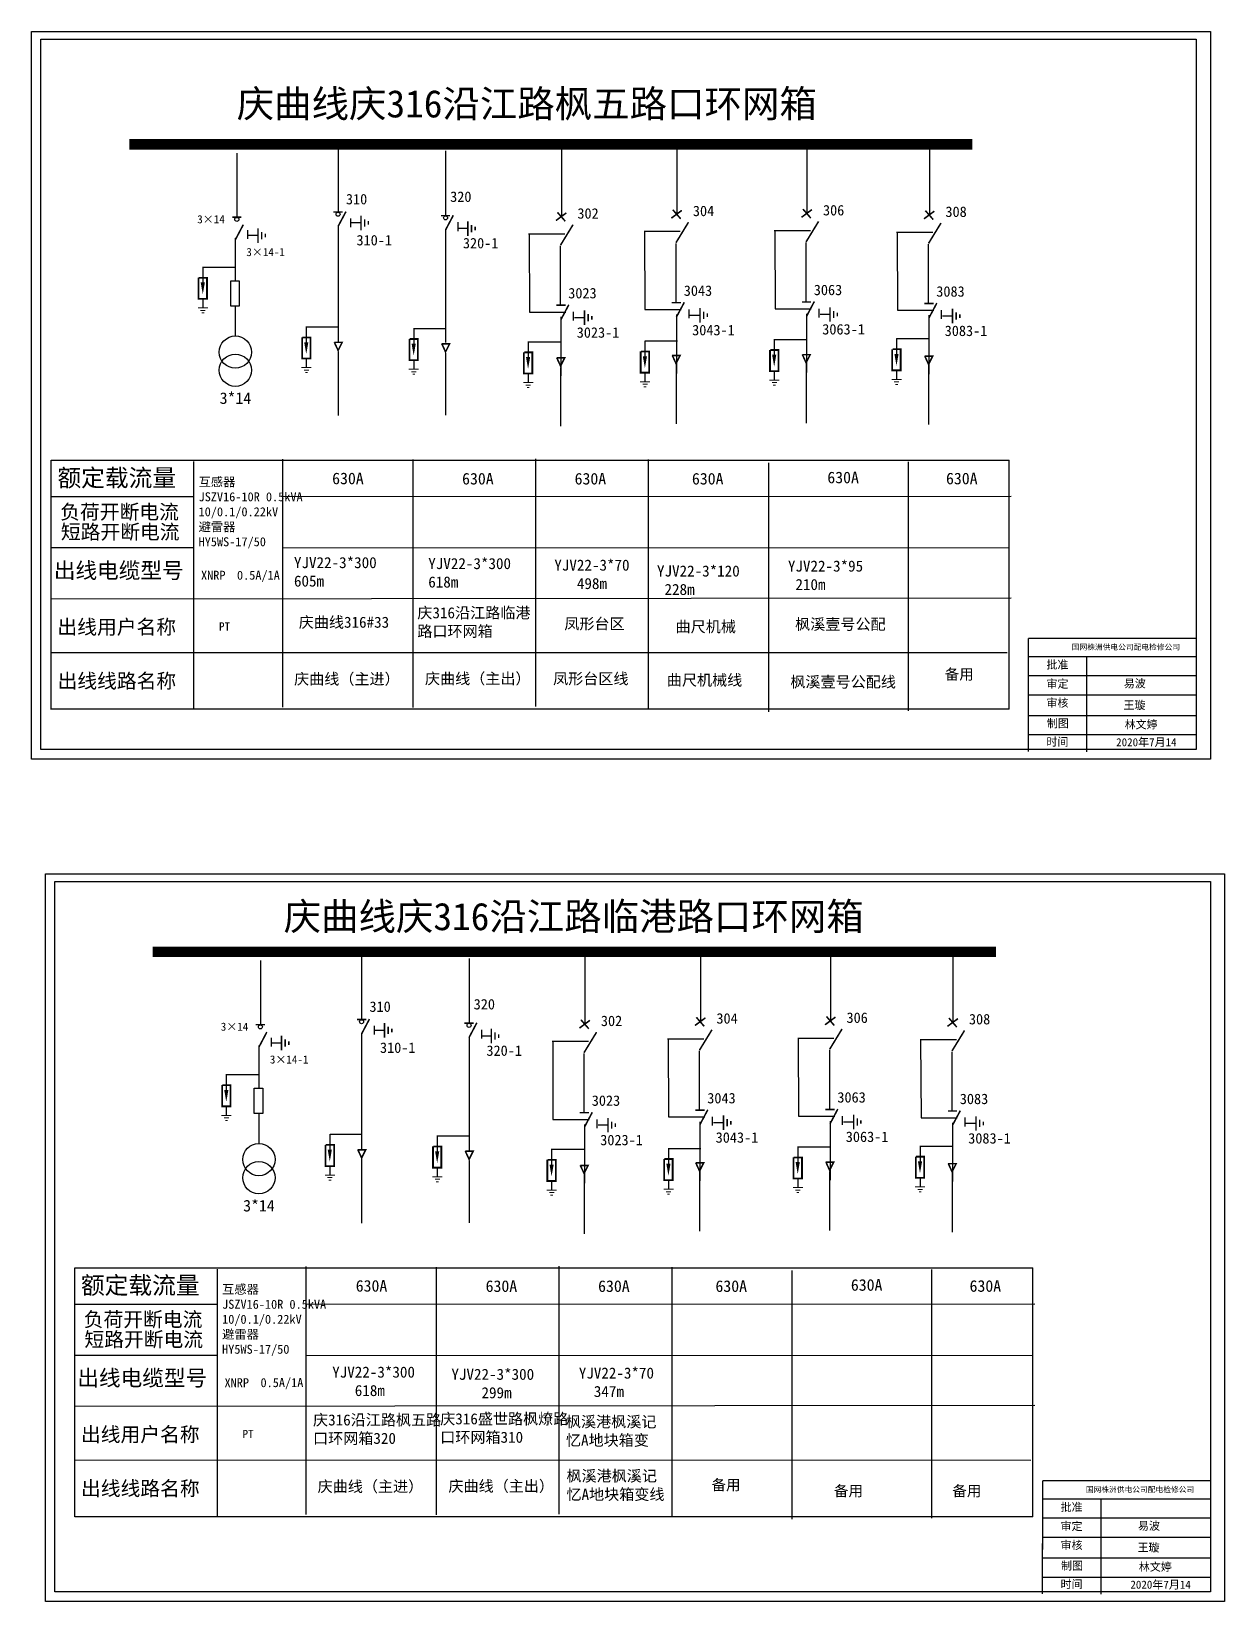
# Model space of a CAD drawing. Extents: x 329 to 871, y -351 to -9.
# Drawn here: x 709.4 to 871.2, y -222.3 to -9.2 of the extents above; entities that cross this region are included whole.
import ezdxf

# ---------------------------------------------------------------- set-up
doc = ezdxf.new("R2010")
doc.units = 0
doc.header["$LTSCALE"] = 0.774411
doc.layers.get('0').update_dxf_attribs({"linetype": 'CONTINUOUS'})
doc.styles.add('_txtstyle_1.50_0_0', font='simsun.ttc', dxfattribs={"height": 1.5})
doc.styles.add('HZ', font='simkai.ttf')
doc.styles.add('KaiTi_txtstyle_1.44_0_0', font='simkai.ttf', dxfattribs={"height": 1.442239})
doc.styles.add('KaiTi_txtstyle_3.00_0_0', font='simkai.ttf', dxfattribs={"height": 3})
doc.styles.get("Standard").update_dxf_attribs({"font": '', "height": 2.5})
doc.styles.add('STYLE1', font='txt.shx', dxfattribs={"height": 2.6})
doc.styles.add('字体', font='simkai_0.ttf', dxfattribs={"height": 2.5})
doc.styles.add('宋体_txtstyle_3.72_0_0', font='', dxfattribs={"height": 3.723362})
doc.styles.add('黑体_txtstyle_1.50_0_0', font='simhei.ttf', dxfattribs={"height": 1.5})
doc.styles.get('Standard').set_extended_font_data('SimSun')
doc.styles.get('宋体_txtstyle_3.72_0_0').set_extended_font_data('宋体')

msp = doc.modelspace()

# ---------------------------------------------------------------- texts
at = {"color": 0}
for s, height, p in [('310', 1.416, (752.03, -32.67)), ('320', 1.416, (766.17, -32.34)), ('302', 1.416, (783.43, -34.61)), ('304', 1.416, (799.1, -34.27)), ('306', 1.416, (816.75, -34.17)), ('308', 1.416, (833.36, -34.38)), ('310-1', 1.416, (753.46, -38.24)), ('320-1', 1.416, (767.9, -38.64)), ('3023', 1.416, (782.19, -45.43)), ('3043', 1.416, (797.86, -45.09)), ('3063', 1.416, (815.5, -44.99)), ('3083', 1.416, (832.12, -45.2)), ('3063-1', 1.416, (816.65, -50.33)), ('3023-1', 1.416, (783.34, -50.77)), ('3043-1', 1.416, (799, -50.44)), ('3083-1', 1.416, (833.26, -50.54)), ('3*14', 1.574, (734.9, -59.76)), ('630A', 1.574, (750.16, -70.65)), ('630A', 1.574, (767.79, -70.69)), ('630A', 1.574, (783.05, -70.69)), ('630A', 1.574, (798.97, -70.69)), ('630A', 1.574, (817.34, -70.52)), ('630A', 1.574, (833.44, -70.66)), ('320', 1.416, (769.36, -141.93)), ('310', 1.416, (755.22, -142.26)), ('304', 1.416, (802.29, -143.86)), ('306', 1.416, (819.94, -143.76)), ('308', 1.416, (836.55, -143.96)), ('302', 1.416, (786.62, -144.19)), ('310-1', 1.416, (756.65, -147.83)), ('320-1', 1.416, (771.09, -148.23)), ('3043', 1.416, (801.05, -154.68)), ('3063', 1.416, (818.7, -154.57)), ('3083', 1.416, (835.31, -154.78)), ('3023', 1.416, (785.38, -155.01)), ('3023-1', 1.416, (786.53, -160.36)), ('3043-1', 1.416, (802.19, -160.02)), ('3063-1', 1.416, (819.84, -159.92)), ('3083-1', 1.416, (836.45, -160.13)), ('3*14', 1.574, (738.09, -169.35)), ('630A', 1.574, (753.36, -180.23)), ('630A', 1.574, (770.98, -180.27)), ('630A', 1.574, (786.24, -180.27)), ('630A', 1.574, (802.16, -180.27)), ('630A', 1.574, (820.53, -180.11)), ('630A', 1.574, (836.63, -180.25))]:
    msp.add_text(s, height=height, dxfattribs=at).set_placement(p)
at = {"color": 0, "style": 'HZ'}
for s, height, p in [('3×14', 1.098, (731.86, -35.24)), ('3×14-1', 1.098, (738.52, -39.69)), ('额定载流量', 2.361, (712.89, -70.96)), ('负荷开断电流', 1.967, (713.27, -75.39)), ('短路开断电流', 1.967, (713.36, -78.11)), ('出线电缆型号', 2.152, (712.4, -83.43)), ('出线用户名称', 1.967, (712.89, -91.01)), ('出线线路名称', 1.967, (712.9, -98.33)), ('3×14', 1.098, (735.05, -144.82)), ('3×14-1', 1.098, (741.71, -149.27)), ('额定载流量', 2.361, (716.08, -180.55)), ('负荷开断电流', 1.967, (716.46, -184.98)), ('短路开断电流', 1.967, (716.55, -187.7)), ('出线电缆型号', 2.152, (715.59, -193.02)), ('出线用户名称', 1.967, (716.08, -200.59)), ('出线线路名称', 1.967, (716.09, -207.92))]:
    msp.add_text(s, height=height, dxfattribs=at).set_placement(p)
for s, p in [('XNRP', (732.37, -83.62)), ('0.5A/1A', (737.25, -83.61)), ('XNRP', (735.56, -193.2)), ('0.5A/1A', (740.44, -193.19))]:
    msp.add_text(s, height=1.221).set_placement(p)
at = {"color": 7, "linetype": 'Continuous', "attachment_point": 1}
for s, insert, char_height, width, style in [('庆曲线庆316沿江路枫五路口环网箱', (737.21, -17.15), 3.7234, 110.4377, '宋体_txtstyle_3.72_0_0'), ('备用', (833.27, -95.72), 1.442, 16.1558, 'KaiTi_txtstyle_1.44_0_0'), ('{\\fKaiTi_GB2312|b0|i0|c134|p49;批准}', (847.06, -94.6), 1.0944, 8.5588, '字体'), ('\\f\uffbfﾬￌﾣﾤ_GB2312|b0|i0|c134|p49;审定', (847.06, -97.2), 1.0944, 8.5588, '字体'), ('易波', (857.56, -97.15), 1.094, 8.5588, '字体'), ('\\f\uffbfﾬￌﾣﾤ_GB2312|b0|i0|c134|p49;审核', (847.06, -99.78), 1.0944, 8.5588, '字体'), ('王璇', (857.51, -100.08), 1.094, 8.5588, '字体'), ('\\f\uffbfﾬￌﾣﾤ_GB2312|b0|i0|c134|p49;制图', (847.12, -102.56), 1.0944, 8.5588, '字体'), ('{\\fSimSun|b0|i0|c134|p2;林文婷}', (857.67, -102.72), 1.0944, 8.5588, '字体'), ('\\f\uffbfﾬￌﾣﾤ_GB2312|b0|i0|c134|p49;时间', (847.06, -105.07), 1.0944, 8.5588, '字体'), ('2020{\\fSimSun|b0|i0|c134|p2;年}7{\\fSimSun|b0|i0|c134|p2;月14}', (856.52, -105.12), 1.0944, 16.0081, '字体'), ('庆曲线庆316沿江路临港路口环网箱', (743.58, -127.45), 3.7234, 110.4377, '宋体_txtstyle_3.72_0_0'), ('备用', (801.63, -205.73), 1.442, 16.1558, 'KaiTi_txtstyle_1.44_0_0'), ('备用', (818.24, -206.55), 1.442, 16.1558, 'KaiTi_txtstyle_1.44_0_0'), ('备用', (834.3, -206.55), 1.442, 16.1558, 'KaiTi_txtstyle_1.44_0_0'), ('{\\fKaiTi_GB2312|b0|i0|c134|p49;批准}', (848.98, -208.93), 1.0944, 8.5588, '字体'), ('\\f\uffbfﾬￌﾣﾤ_GB2312|b0|i0|c134|p49;审定', (848.98, -211.52), 1.0944, 8.5588, '字体'), ('易波', (859.48, -211.47), 1.094, 8.5588, '字体'), ('\\f\uffbfﾬￌﾣﾤ_GB2312|b0|i0|c134|p49;审核', (848.98, -214.1), 1.0944, 8.5588, '字体'), ('王璇', (859.43, -214.41), 1.094, 8.5588, '字体'), ('\\f\uffbfﾬￌﾣﾤ_GB2312|b0|i0|c134|p49;制图', (849.04, -216.88), 1.0944, 8.5588, '字体'), ('{\\fSimSun|b0|i0|c134|p2;林文婷}', (859.59, -217.04), 1.0944, 8.5588, '字体'), ('\\f\uffbfﾬￌﾣﾤ_GB2312|b0|i0|c134|p49;时间', (848.98, -219.39), 1.0944, 8.5588, '字体'), ('2020{\\fSimSun|b0|i0|c134|p2;年}7{\\fSimSun|b0|i0|c134|p2;月14}', (858.45, -219.45), 1.0944, 16.0081, '字体')]:
    msp.add_mtext(s, dxfattribs=dict(at, insert=insert, char_height=char_height, width=width, style=style))
at = {"linetype": 'Continuous', "char_height": 1.2209, "width": 13.5077, "attachment_point": 1, "style": 'KaiTi_txtstyle_3.00_0_0'}
for insert in [(732.04, -69.71), (735.23, -179.3)]:
    msp.add_mtext('\\A1;{\\fSimSun|b0|i0|c134|p2;互感器\\PJSZV16-10R 0.5kVA\\P10/0.1/0.22kV\\P避雷器\\PHY5WS-17/50}', dxfattribs=dict(at, insert=insert))
at = {"color": 7, "linetype": 'Continuous', "lineweight": 0, "ltscale": 0.760054, "char_height": 1.5, "attachment_point": 1, "style": '_txtstyle_1.50_0_0'}
for s, insert, width in [('YJV22-3*300\\P605m', (744.98, -80.54), 15.7452), ('YJV22-3*300\\P618m', (763.2, -80.67), 19.2913), ('YJV22-3*70\\P   498m', (780.3, -80.88), 13.0753), ('YJV22-3*95\\P 210m', (811.99, -81.01), 13.0753), ('YJV22-3*120\\P 228m', (794.23, -81.68), 13.0753), ('{\\fSimSun|b0|i0|c134|p2;庆曲线316}#33', (745.63, -88.63), 17.7825), ('YJV22-3*300\\P   618m', (750.17, -190.4), 15.7452), ('YJV22-3*300\\P    299m', (766.34, -190.7), 13.0753), ('YJV22-3*70\\P  347m', (783.62, -190.53), 13.0753), ('庆316沿江路枫五路口环网箱320', (747.57, -196.89), 17.7825), ('庆316盛世路枫燎路口环网箱310', (764.82, -196.74), 17.7825)]:
    msp.add_mtext(s, dxfattribs=dict(at, insert=insert, width=width))
at = {"linetype": 'Continuous', "lineweight": 0, "ltscale": 1.140648, "insert": (761.72, -87.35), "char_height": 1.5, "width": 16.857, "attachment_point": 1, "style": '_txtstyle_1.50_0_0'}
msp.add_mtext('庆316沿江路临港路口环网箱', dxfattribs=at)
at = {"color": 0, "linetype": 'Continuous', "char_height": 1.108, "width": 12.1935, "attachment_point": 1, "style": 'STYLE1'}
for insert in [(734.81, -89.4), (738, -198.99)]:
    msp.add_mtext('{\\fSimSun|b0|i0|c134|p2;PT}', dxfattribs=dict(at, insert=insert))
at = {"color": 7, "linetype": 'Continuous', "lineweight": 0, "ltscale": 0.760054, "char_height": 1.5, "attachment_point": 1, "style": '_txtstyle_1.50_0_0'}
for s, insert in [('凤形台区', (781.65, -88.84)), ('{\\fSimSun|b0|i0|c134|p2;庆曲线（主进）}', (745, -96.33)), ('{\\fSimSun|b0|i0|c134|p2;庆曲线（主出）}', (762.75, -96.28)), ('凤形台区线', (780.13, -96.29)), ('枫溪港枫溪记^M^J忆A地块箱变', (781.88, -197.14)), ('枫溪港枫溪记^M^J忆A地块箱变线', (781.95, -204.49)), ('{\\fSimSun|b0|i0|c134|p2;庆曲线（主进）}', (748.19, -205.92)), ('{\\fSimSun|b0|i0|c134|p2;庆曲线（主出）}', (765.94, -205.87))]:
    msp.add_mtext(s, dxfattribs=dict(at, insert=insert))
at = {"color": 7, "linetype": 'Continuous', "lineweight": 0, "ltscale": 1.330452, "char_height": 1.5, "attachment_point": 1, "style": '黑体_txtstyle_1.50_0_0'}
for s, insert in [('曲尺机械', (796.75, -89.23)), ('枫溪壹号公配', (812.97, -88.9)), ('曲尺机械线', (795.56, -96.48)), ('枫溪壹号公配线', (812.32, -96.73))]:
    msp.add_mtext(s, dxfattribs=dict(at, insert=insert))
at = {"color": 7, "linetype": 'Continuous', "true_color": 0xffffff, "char_height": 0.75, "width": 82.0179, "attachment_point": 1, "style": '字体'}
for insert in [(850.49, -92.38), (852.41, -206.71)]:
    msp.add_mtext('国网株洲供电公司配电检修公司', dxfattribs=dict(at, insert=insert))

# ---------------------------------------------------------------- blocks, each defined once
blk = doc.blocks.new('JD')
for points in [[(-2, 0.2), (-2, -0.2), (2, 0.2), (2, -0.2)], [(1, -1.2), (1, -0.8), (-1, -1.2), (-1, -0.8)], [(-0.5, -1.8), (-0.5, -2.2), (0.5, -1.8), (0.5, -2.2)]]:
    blk.add_trace(points)

# ---------------------------------------------------------------- linework, layer by layer
at = {"color": 0}
for p, q in [((750.96, -25.01), (750.96, -33.68)), ((765.54, -25.42), (765.54, -34.18)), ((781.26, -24.76), (781.26, -34.43)), ((796.92, -24.43), (796.92, -34.1)), ((814.57, -24.32), (814.57, -33.99)), ((831.18, -24.53), (831.18, -34.2)), ((737.23, -25.72), (737.23, -34.39)), ((750.96, -35.62), (750.96, -51.36)), ((752.72, -35.15), (754.05, -35.15)), ((765.54, -36.11), (765.54, -51.42)), ((767.22, -35.92), (768.56, -35.92)), ((737.01, -37.24), (737.01, -43.04)), ((738.74, -36.87), (740.08, -36.87)), ((776.81, -36.67), (781.73, -36.67)), ((776.89, -36.73), (776.93, -47.28)), ((781.11, -38.31), (781.11, -46.31)), ((792.48, -36.33), (797.39, -36.33)), ((792.55, -36.4), (792.59, -46.94)), ((796.77, -37.98), (796.77, -45.97)), ((810.13, -36.23), (815.04, -36.23)), ((810.2, -36.29), (810.24, -46.84)), ((814.42, -37.87), (814.42, -45.87)), ((826.74, -36.44), (831.65, -36.44)), ((826.81, -36.5), (826.85, -47.05)), ((831.03, -38.08), (831.03, -46.08)), ((732.61, -41.16), (732.61, -43.31)), ((732.63, -41.18), (737.02, -41.18)), ((732.61, -45.56), (732.61, -46.68)), ((737.01, -46.48), (737.01, -50.53)), ((810.24, -46.84), (815.16, -46.84)), ((776.93, -47.28), (781.85, -47.28)), ((781.2, -47.95), (781.2, -55.94)), ((783.04, -48.02), (784.37, -48.02)), ((792.59, -46.94), (797.51, -46.94)), ((796.87, -47.61), (796.87, -55.61)), ((798.7, -47.69), (800.04, -47.69)), ((814.52, -47.51), (814.52, -55.51)), ((816.35, -47.58), (817.69, -47.58)), ((826.85, -47.05), (831.77, -47.05)), ((831.13, -47.72), (831.13, -55.71)), ((832.96, -47.79), (834.3, -47.79)), ((746.65, -49.26), (746.65, -51.41)), ((746.68, -49.29), (751.06, -49.29)), ((761.22, -49.47), (761.22, -51.62)), ((761.24, -49.5), (765.63, -49.5)), ((810.13, -50.96), (810.13, -53.11)), ((810.16, -50.99), (814.54, -50.99)), ((826.72, -50.86), (826.72, -53.01)), ((826.74, -50.88), (831.13, -50.88)), ((750.97, -52.64), (750.97, -61.34)), ((765.54, -52.87), (765.54, -61.29)), ((776.74, -51.28), (776.74, -53.43)), ((776.77, -51.31), (781.15, -51.31)), ((792.59, -51.18), (792.59, -53.33)), ((792.61, -51.2), (796.99, -51.2)), ((746.65, -53.67), (746.65, -54.78)), ((761.22, -53.88), (761.22, -54.99)), ((781.15, -54.79), (781.15, -62.78)), ((796.81, -54.45), (796.81, -62.45)), ((810.13, -55.37), (810.13, -56.48)), ((814.46, -54.35), (814.46, -62.35)), ((826.72, -55.26), (826.72, -56.38)), ((831.07, -54.56), (831.07, -62.55)), ((776.74, -55.69), (776.74, -56.8)), ((792.59, -55.58), (792.59, -56.69)), ((712.05, -101.22), (712.06, -67.41)), ((712.06, -67.41), (842.02, -67.41)), ((731.36, -67.57), (731.36, -101.2)), ((743.42, -67.26), (743.42, -100.89)), ((761.09, -67.31), (761.09, -100.94)), ((777.74, -67.2), (777.74, -100.83)), ((793.04, -67.3), (793.04, -101.08)), ((809.35, -67.76), (809.35, -101.54)), ((828.3, -67.62), (828.3, -101.4)), ((841.97, -67.41), (841.97, -101.2)), ((712.08, -72.33), (731.36, -72.32)), ((712.11, -79.25), (731.44, -79.25)), ((743.42, -79.26), (842.02, -79.29)), ((842.28, -86.11), (712.08, -86.23)), ((841.75, -93.54), (712.05, -93.53)), ((842.02, -101.2), (712.06, -101.2)), ((800.12, -134.01), (800.12, -143.68)), ((817.76, -133.91), (817.76, -143.58)), ((834.38, -134.12), (834.38, -143.79)), ((740.42, -135.3), (740.42, -143.97)), ((754.15, -134.6), (754.15, -143.27)), ((768.73, -135.01), (768.73, -143.76)), ((784.45, -134.35), (784.45, -144.02)), ((755.91, -144.74), (757.24, -144.74)), ((740.2, -146.82), (740.2, -152.63)), ((741.93, -146.46), (743.27, -146.46)), ((754.15, -145.2), (754.15, -160.95)), ((768.73, -145.7), (768.73, -161.01)), ((770.41, -145.51), (771.75, -145.51)), ((780.01, -146.25), (784.92, -146.25)), ((780.08, -146.32), (780.12, -156.86)), ((795.67, -145.92), (800.58, -145.92)), ((795.74, -145.98), (795.79, -156.53)), ((813.32, -145.82), (818.23, -145.82)), ((813.39, -145.88), (813.43, -156.43)), ((829.93, -146.02), (834.84, -146.02)), ((830, -146.09), (830.05, -156.63)), ((784.3, -147.9), (784.3, -155.89)), ((799.96, -147.56), (799.96, -155.56)), ((817.61, -147.46), (817.61, -155.46)), ((834.22, -147.67), (834.22, -155.66)), ((735.8, -150.74), (735.8, -152.89)), ((735.82, -150.77), (740.21, -150.77)), ((735.8, -155.15), (735.8, -156.26)), ((740.2, -156.07), (740.2, -160.11)), ((780.12, -156.86), (785.04, -156.86)), ((784.4, -157.53), (784.4, -165.53)), ((786.23, -157.61), (787.56, -157.61)), ((795.79, -156.53), (800.7, -156.53)), ((800.06, -157.2), (800.06, -165.2)), ((801.89, -157.27), (803.23, -157.27)), ((813.43, -156.43), (818.35, -156.43)), ((817.71, -157.1), (817.71, -165.09)), ((819.54, -157.17), (820.88, -157.17)), ((830.05, -156.63), (834.96, -156.63)), ((834.32, -157.3), (834.32, -165.3)), ((836.15, -157.38), (837.49, -157.38)), ((749.84, -158.85), (749.84, -161)), ((749.87, -158.87), (754.25, -158.87)), ((764.41, -159.06), (764.41, -161.21)), ((764.43, -159.09), (768.82, -159.09)), ((779.93, -160.87), (779.93, -163.02)), ((779.96, -160.89), (784.34, -160.89)), ((795.78, -160.76), (795.78, -162.91)), ((795.8, -160.79), (800.18, -160.79)), ((813.32, -160.55), (813.32, -162.7)), ((813.35, -160.58), (817.73, -160.58)), ((829.91, -160.44), (829.91, -162.59)), ((829.93, -160.47), (834.32, -160.47)), ((749.84, -163.26), (749.84, -164.37)), ((754.16, -162.23), (754.16, -170.93)), ((764.41, -163.47), (764.41, -164.58)), ((768.74, -162.45), (768.74, -170.88)), ((800, -164.04), (800, -172.04)), ((817.65, -163.94), (817.65, -171.93)), ((779.93, -165.28), (779.93, -166.39)), ((784.34, -164.37), (784.34, -172.37)), ((795.78, -165.17), (795.78, -166.28)), ((813.32, -164.96), (813.32, -166.07)), ((829.91, -164.85), (829.91, -165.96)), ((834.26, -164.14), (834.26, -172.14)), ((746.61, -176.84), (746.61, -210.47)), ((780.93, -176.79), (780.93, -210.41)), ((715.24, -210.81), (715.25, -177)), ((715.25, -177), (845.21, -177)), ((734.55, -177.16), (734.55, -210.79)), ((764.28, -176.9), (764.28, -210.53)), ((796.23, -176.89), (796.23, -210.67)), ((812.54, -177.35), (812.54, -211.13)), ((831.49, -177.21), (831.49, -210.99)), ((845.16, -177), (845.16, -210.78)), ((715.27, -181.92), (734.55, -181.91)), ((715.3, -188.84), (734.63, -188.84)), ((746.61, -188.84), (845.21, -188.88)), ((845.47, -195.69), (715.27, -195.82)), ((844.94, -203.13), (715.24, -203.11)), ((845.21, -210.78), (715.25, -210.79))]:
    msp.add_line(p, q, dxfattribs=at)
at = {"color": 0, "ltscale": 0.91161}
for p, q in [((743.42, -72.32), (842.28, -72.29)), ((746.61, -181.91), (845.47, -181.88))]:
    msp.add_line(p, q, dxfattribs=at)
at = {"color": 7, "linetype": 'Continuous'}
for p, q in [((844.61, -94.03), (867.36, -94.03)), ((852.51, -94.03), (852.51, -106.97)), ((844.61, -96.63), (867.36, -96.63)), ((844.61, -99.22), (867.36, -99.22)), ((844.61, -102.05), (867.36, -102.05)), ((844.61, -104.64), (867.36, -104.64)), ((846.54, -208.36), (869.29, -208.36)), ((854.43, -208.36), (854.43, -221.29)), ((846.54, -210.95), (869.29, -210.95)), ((846.54, -213.55), (869.29, -213.55)), ((846.54, -216.37), (869.29, -216.37)), ((846.54, -218.96), (869.29, -218.96))]:
    msp.add_line(p, q, dxfattribs=at)
at = {"linetype": 'Continuous'}
for points in [[(709.36, -9.2), (869.31, -9.2), (869.31, -107.97), (709.36, -107.97)], [(867.39, -106.64), (710.64, -106.64), (710.64, -10.27), (867.39, -10.27)], [(711.28, -123.52), (871.23, -123.52), (871.23, -222.3), (711.28, -222.3)], [(869.31, -220.97), (712.56, -220.97), (712.56, -124.59), (869.31, -124.59)]]:
    msp.add_lwpolyline(points, close=True, dxfattribs=at)
at = {"color": 0}
for points, const_width in [([(722.64, -24.53), (837.02, -24.53)], 1.42), ([(750.34, -33.71), (751.59, -33.71)], 0.212), ([(750.96, -35.67), (752.03, -33.66)], 0.212), ([(765.54, -36.16), (766.6, -34.15)], 0.212), ([(780.52, -34.87), (781.94, -33.82)], 0.212), ([(780.72, -33.75), (781.78, -34.96)], 0.212), ([(796.18, -34.54), (797.6, -33.49)], 0.212), ([(796.38, -33.41), (797.44, -34.63)], 0.212), ([(813.83, -34.43), (815.25, -33.38)], 0.212), ([(814.03, -33.31), (815.09, -34.53)], 0.212), ([(830.44, -34.64), (831.86, -33.59)], 0.212), ([(830.64, -33.52), (831.7, -34.73)], 0.212), ([(736.61, -34.41), (737.86, -34.41)], 0.212), ([(737.05, -37.43), (738.11, -35.42)], 0.212), ([(764.91, -34.2), (766.17, -34.2)], 0.212), ([(781.14, -38.21), (782.84, -35.43)], 0.212), ([(796.8, -37.88), (798.5, -35.1)], 0.212), ([(814.45, -37.77), (816.15, -34.99)], 0.212), ([(831.06, -37.98), (832.76, -35.2)], 0.212), ([(732.03, -42.63), (732.03, -45.49), (733.18, -45.49), (733.18, -42.63), (732.07, -42.63)], 0.242), ([(780.57, -46.36), (781.83, -46.36)], 0.212), ([(781.2, -48.32), (782.26, -46.3)], 0.212), ([(796.24, -46.02), (797.49, -46.02)], 0.212), ([(796.86, -47.98), (797.93, -45.97)], 0.212), ([(813.89, -45.92), (815.14, -45.92)], 0.212), ([(814.51, -47.88), (815.57, -45.86)], 0.212), ([(830.5, -46.13), (831.75, -46.13)], 0.212), ([(831.12, -48.09), (832.19, -46.07)], 0.212), ([(746.08, -50.73), (746.08, -53.6), (747.23, -53.6), (747.23, -50.73), (746.11, -50.73)], 0.242), ([(760.65, -50.94), (760.65, -53.81), (761.79, -53.81), (761.79, -50.94), (760.68, -50.94)], 0.242), ([(750.44, -51.4), (751.52, -51.4), (750.97, -52.49), (750.45, -51.38)], 0.212), ([(765.02, -51.59), (766.1, -51.59), (765.54, -52.69), (765.03, -51.57)], 0.212), ([(776.17, -52.75), (776.17, -55.62), (777.32, -55.62), (777.32, -52.75), (776.21, -52.75)], 0.242), ([(792.01, -52.64), (792.01, -55.51), (793.16, -55.51), (793.16, -52.64), (792.05, -52.64)], 0.242), ([(796.28, -53.18), (797.36, -53.18), (796.81, -54.27), (796.3, -53.16)], 0.212), ([(809.56, -52.43), (809.56, -55.3), (810.7, -55.3), (810.7, -52.43), (809.59, -52.43)], 0.242), ([(813.93, -53.07), (815.01, -53.07), (814.46, -54.17), (813.95, -53.05)], 0.212), ([(826.14, -52.33), (826.14, -55.19), (827.29, -55.19), (827.29, -52.33), (826.18, -52.33)], 0.242), ([(830.54, -53.28), (831.62, -53.28), (831.07, -54.38), (830.56, -53.26)], 0.212), ([(780.62, -53.51), (781.7, -53.51), (781.15, -54.61), (780.63, -53.49)], 0.212), ([(725.83, -134.12), (840.21, -134.12)], 1.42), ([(739.8, -144), (741.05, -144)], 0.212), ([(740.24, -147.02), (741.3, -145)], 0.212), ([(753.53, -143.3), (754.78, -143.3)], 0.212), ([(754.15, -145.26), (755.22, -143.24)], 0.212), ([(768.1, -143.79), (769.36, -143.79)], 0.212), ([(768.73, -145.75), (769.79, -143.74)], 0.212), ([(783.71, -144.46), (785.13, -143.41)], 0.212), ([(783.91, -143.33), (784.97, -144.55)], 0.212), ([(799.37, -144.12), (800.8, -143.07)], 0.212), ([(799.57, -143), (800.63, -144.22)], 0.212), ([(799.99, -147.46), (801.69, -144.69)], 0.212), ([(817.02, -144.02), (818.44, -142.97)], 0.212), ([(817.22, -142.89), (818.28, -144.11)], 0.212), ([(817.64, -147.36), (819.34, -144.58)], 0.212), ([(833.63, -144.23), (835.06, -143.18)], 0.212), ([(833.83, -143.1), (834.89, -144.32)], 0.212), ([(834.25, -147.57), (835.95, -144.79)], 0.212), ([(784.33, -147.8), (786.03, -145.02)], 0.212), ([(735.23, -152.21), (735.23, -155.08), (736.37, -155.08), (736.37, -152.21), (735.26, -152.21)], 0.242), ([(799.43, -155.61), (800.68, -155.61)], 0.212), ([(800.05, -157.57), (801.12, -155.55)], 0.212), ([(817.08, -155.51), (818.33, -155.51)], 0.212), ([(817.7, -157.47), (818.76, -155.45)], 0.212), ([(834.31, -157.67), (835.38, -155.66)], 0.212), ([(783.76, -155.94), (785.02, -155.94)], 0.212), ([(784.39, -157.9), (785.45, -155.89)], 0.212), ([(833.69, -155.71), (834.94, -155.71)], 0.212), ([(749.27, -160.32), (749.27, -163.19), (750.42, -163.19), (750.42, -160.32), (749.3, -160.32)], 0.242), ([(753.63, -160.98), (754.71, -160.98), (754.16, -162.08), (753.64, -160.96)], 0.212), ([(763.84, -160.53), (763.84, -163.4), (764.98, -163.4), (764.98, -160.53), (763.87, -160.53)], 0.242), ([(768.21, -161.18), (769.29, -161.18), (768.74, -162.27), (768.22, -161.16)], 0.212), ([(812.75, -162.02), (812.75, -164.89), (813.9, -164.89), (813.9, -162.02), (812.78, -162.02)], 0.242), ([(829.34, -161.91), (829.34, -164.78), (830.48, -164.78), (830.48, -161.91), (829.37, -161.91)], 0.242), ([(779.36, -162.34), (779.36, -165.21), (780.51, -165.21), (780.51, -162.34), (779.4, -162.34)], 0.242), ([(783.81, -163.1), (784.89, -163.1), (784.34, -164.19), (783.82, -163.08)], 0.212), ([(795.2, -162.23), (795.2, -165.1), (796.35, -165.1), (796.35, -162.23), (795.24, -162.23)], 0.242), ([(799.47, -162.76), (800.56, -162.76), (800, -163.86), (799.49, -162.74)], 0.212), ([(817.12, -162.66), (818.2, -162.66), (817.65, -163.76), (817.14, -162.64)], 0.212), ([(833.73, -162.87), (834.81, -162.87), (834.26, -163.96), (833.75, -162.85)], 0.212)]:
    msp.add_lwpolyline(points, dxfattribs=dict(at, const_width=const_width))
for points in [[(738.69, -36.19), (738.69, -37.37)], [(752.66, -34.58), (752.66, -35.76)], [(767.21, -35.11), (767.21, -36.3)], [(816.18, -46.83), (816.18, -48.01)], [(782.87, -47.26), (782.87, -48.45)], [(798.53, -46.93), (798.53, -48.11)], [(832.79, -47.03), (832.79, -48.22)], [(755.85, -144.17), (755.85, -145.35)], [(770.4, -144.7), (770.4, -145.88)], [(741.88, -145.77), (741.88, -146.96)], [(786.06, -156.85), (786.06, -158.03)], [(801.72, -156.52), (801.72, -157.7)], [(819.37, -156.41), (819.37, -157.6)], [(835.98, -156.62), (835.98, -157.8)]]:
    msp.add_lwpolyline(points, dxfattribs=at)
for points in [[(732.61, -43.27, 0.565, 0, 0), (732.61, -44.88, 0, 0, 0)], [(746.65, -51.38, 0.565, 0, 0), (746.65, -52.99, 0, 0, 0)], [(761.22, -51.59, 0.565, 0, 0), (761.22, -53.2, 0, 0, 0)], [(776.74, -53.4, 0.565, 0, 0), (776.74, -55.01, 0, 0, 0)], [(792.59, -53.29, 0.565, 0, 0), (792.59, -54.9, 0, 0, 0)], [(810.13, -53.08, 0.565, 0, 0), (810.13, -54.69, 0, 0, 0)], [(826.72, -52.97, 0.565, 0, 0), (826.72, -54.58, 0, 0, 0)], [(735.8, -152.86, 0.565, 0, 0), (735.8, -154.47, 0, 0, 0)], [(749.84, -160.96, 0.565, 0, 0), (749.84, -162.58, 0, 0, 0)], [(764.41, -161.18, 0.565, 0, 0), (764.41, -162.79, 0, 0, 0)], [(779.93, -162.98, 0.565, 0, 0), (779.93, -164.6, 0, 0, 0)], [(795.78, -162.88, 0.565, 0, 0), (795.78, -164.49, 0, 0, 0)], [(813.32, -162.66, 0.565, 0, 0), (813.32, -164.28, 0, 0, 0)], [(829.91, -162.56, 0.565, 0, 0), (829.91, -164.17, 0, 0, 0)]]:
    msp.add_lwpolyline(points, format="xyseb", dxfattribs=at)
at = {"color": 0, "linetype": 'Continuous'}
for points in [[(736.41, -43.04), (737.54, -43.04), (737.54, -46.48), (736.41, -46.48)], [(739.6, -152.63), (740.74, -152.63), (740.74, -156.07), (739.6, -156.07)]]:
    msp.add_lwpolyline(points, close=True, dxfattribs=at)
at = {"color": 7, "linetype": 'Continuous', "const_width": 0.182}
for points in [[(844.61, -91.56), (844.6, -106.93)], [(844.61, -91.56), (867.36, -91.56)], [(846.54, -205.88), (846.52, -221.25)], [(846.54, -205.88), (869.29, -205.88)]]:
    msp.add_lwpolyline(points, dxfattribs=at)
at = {"color": 0}
for centre in [(750.96, -34.01), (737.23, -34.71), (765.54, -34.5), (740.42, -144.3), (754.15, -143.6), (768.73, -144.09)]:
    msp.add_circle(centre, 0.272, dxfattribs=at)
at = {"color": 0, "linetype": 'Continuous'}
for centre in [(737.03, -52.72), (737.03, -55.18), (740.22, -162.31), (740.22, -164.77)]:
    msp.add_circle(centre, 2.19, dxfattribs=at)

# ---------------------------------------------------------------- block references
at = {"color": 0, "xscale": 0.4957358729688082, "yscale": 0.4957358729688082, "zscale": 0.4957358729687092, "rotation": 90}
for p in [(740.1, -36.91), (754.07, -35.19), (768.57, -35.96), (800.06, -47.72), (817.7, -47.62), (834.32, -47.83), (784.39, -48.06), (757.26, -144.78), (771.76, -145.55), (743.29, -146.5), (787.58, -157.64), (803.25, -157.31), (820.9, -157.21), (837.51, -157.41)]:
    msp.add_blockref('JD', p, dxfattribs=at)
at = {"color": 0, "xscale": 0.3391983333814323, "yscale": 0.3391983333815602, "zscale": 0.3391983333879166}
for p in [(732.63, -46.73), (746.67, -54.83), (761.24, -55.04), (776.76, -56.85), (792.61, -56.75), (810.15, -56.53), (826.74, -56.43), (735.82, -156.31), (749.86, -164.42), (764.43, -164.63), (813.34, -166.12), (829.93, -166.01), (779.95, -166.44), (795.8, -166.33)]:
    msp.add_blockref('JD', p, dxfattribs=at)

msp.set_redraw_order([(e.dxf.handle, doc.entitydb.next_handle()) for e in msp.query("TEXT MTEXT ATTDEF DIMENSION ARC_DIMENSION")])  # texts and dimensions are drawn at this point

doc.saveas('drawing.dxf')
